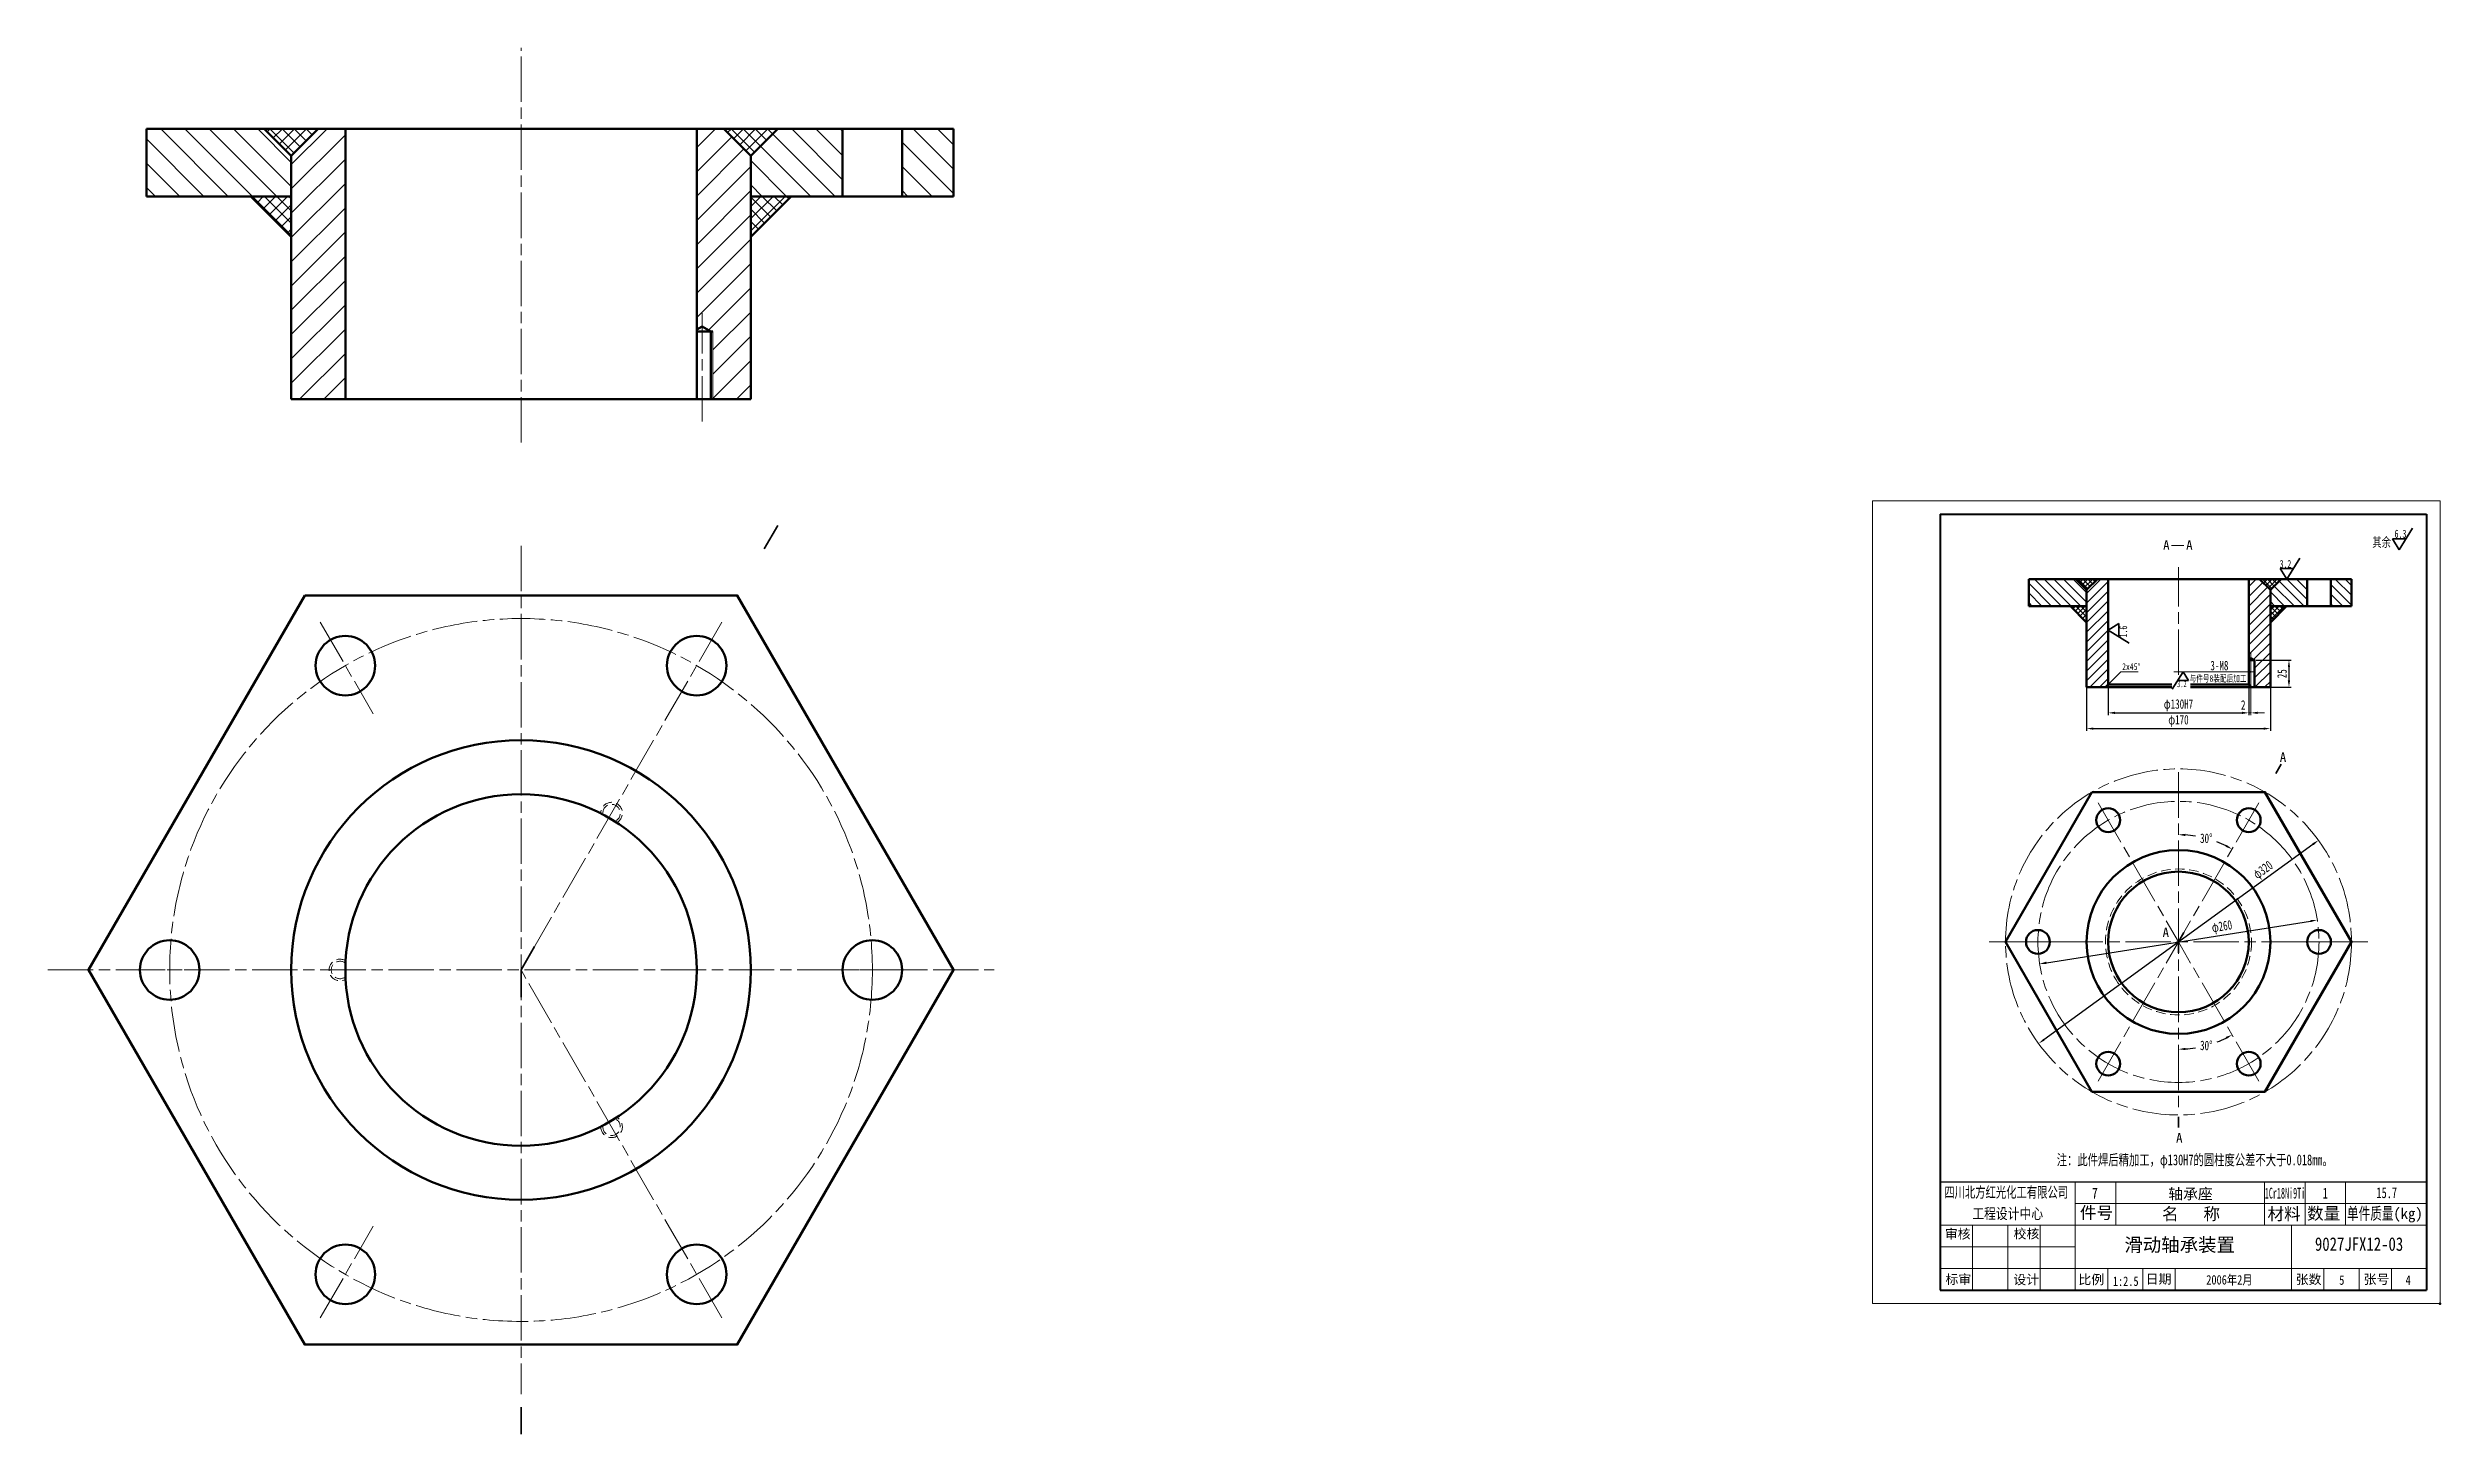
# Model space of a CAD drawing. Header units: millimetres. Extents: x 17368 to 100025, y -24769 to 12950.
# Drawn here: x 71173 to 72058, y -1534 to -1021 of the extents above; entities that cross this region are included whole.
import ezdxf
from ezdxf.enums import TextEntityAlignment as Align

# ---------------------------------------------------------------- set-up
doc = ezdxf.new("R2010")
doc.units = ezdxf.units.MM
doc.header["$LTSCALE"] = 2.8
for name, pattern in [('AM_ISO08W050', [18, 12, -1.5, 3, -1.5]), ('AM_ISO08W050x2', [9, 6, -0.75, 1.5, -0.75]), ('YSYWPCG_HIDDEN', [0.375, 0.25, -0.125])]:
    doc.linetypes.add(name, pattern=pattern)
doc.layers.get('0').update_dxf_attribs({"lineweight": 50})
doc.layers.get('Defpoints').update_dxf_attribs({"lineweight": 50})
for name, color, linetype, lineweight in [('AM_0N', 7, 'Continuous', 50), ('AM_4N', 3, 'Continuous', 15), ('AM_7N', 4, 'AM_ISO08W050', 15), ('bhatch', 5, 'Continuous', 15), ('d1', 3, 'Continuous', 15), ('dim', 7, 'Continuous', 15), ('图层4', 4, 'Continuous', 30), ('图层8', 4, 'Continuous', 50), ('细实线', 5, 'Continuous', 15)]:
    doc.layers.add(name, color=color, linetype=linetype, lineweight=lineweight)
doc.styles.add('1', font='SimSun.ttf', dxfattribs={"height": 5})
doc.styles.add('chinese', font='', dxfattribs={"width": 0.8, "height": 5})
doc.styles.add('仿宋体', font='', dxfattribs={"width": 0.7, "height": 3.5})
doc.styles.add('样式 1', font='', dxfattribs={"width": 0.8, "height": 4})
doc.styles.get('chinese').set_extended_font_data('FangSong_GB2312')
doc.styles.get('仿宋体').set_extended_font_data('FangSong_GB2312')
doc.styles.get('样式 1').set_extended_font_data('FangSong_GB2312')
doc.dimstyles.new('ISO-25', dxfattribs={"dimtxt": 3.5, "dimasz": 2.5, "dimexe": 1.25, "dimexo": 0.625, "dimtad": 1, "dimdsep": 46, "dimtxsty": '仿宋体', "dimcen": 2.5, "dimadec": 0, "dimazin": 0, "dimtfac": 1, "dimtmove": 0, "dimatfit": 1, "dimfxl": 0, "dimarcsym": 0})
pattern_1 = [(45, (5629.4945, -779.306), (-2.24506403, 2.24506403), []), (135, (5629.4945, -779.306), (-2.24506403, -2.24506403), [])]
pattern_2 = [(45, (45673.7587, -1108.839), (-0.89802561, 0.89802561), []), (135, (45673.7587, -1108.839), (-0.89802561, -0.89802561), [])]

msp = doc.modelspace()

# ---------------------------------------------------------------- texts
at = {"layer": 'bhatch', "style": '仿宋体'}
for s, height, p in [('轴承座', 4, (71965.53375, -1446.871)), ('滑动轴承装置', 5, (71961.51835, -1466.21952))]:
    msp.add_text(s, height=height, dxfattribs=at).set_placement(p, align=Align.CENTER)
for s, width, p in [('1Cr18Ni9Ti', 0.5, (72000.50467, -1446.59779)), ('1', 0.7, (72015.43153, -1446.61735)), ('15.7', 0.7, (72038.1571, -1446.43696))]:
    msp.add_text(s, height=4, dxfattribs=dict(at, width=width)).set_placement(p, align=Align.CENTER)
at = {"layer": 'bhatch', "insert": (71916.04032, -1430.29042), "char_height": 4, "width": 106.095969, "attachment_point": 1, "style": '仿宋体'}
msp.add_mtext('注：此件焊后精加工，φ130H7的圆柱度公差不大于0.018mm。', dxfattribs=at)
at = {"layer": 'bhatch', "style": '样式 1', "width": 0.6, "flags": 4}
msp.add_attdef('6.3', text='6.3', height=3, dxfattribs=at).set_placement((72045.44799, -1202.17903), align=Align.RIGHT)
at = {"layer": 'bhatch', "lineweight": 15, "style": '样式 1', "width": 0.6, "flags": 4}
for height, p in [(2.925, (72002.82466, -1213.33139)), (2.4, (71964.12089, -1257.42854))]:
    msp.add_attdef('3.2', text='6.3', height=height, dxfattribs=at).set_placement(p, align=Align.RIGHT)
at = {"layer": 'bhatch', "style": '样式 1', "width": 0.6, "flags": 4}
msp.add_attdef('1.6', text='6.3', height=2.925, rotation=90, dxfattribs=at).set_placement((71942.09144, -1234.71676), align=Align.RIGHT)
at = {"layer": 'd1', "color": 7}
for s, height, style, p in [('件号', 4.5, 'chinese', (71924.6327, -1454.07932)), ('名   称', 4.5, 'chinese', (71955.01206, -1454.51249)), ('材料', 4.5, 'chinese', (71994.02628, -1454.53954)), ('数量', 4.5, 'chinese', (72008.67106, -1454.36886)), ('(kg)', 4, '1', (72040.59158, -1454.13079))]:
    msp.add_text(s, height=height, dxfattribs=dict(at, style=style)).set_placement(p)
at = {"layer": 'd1', "color": 7, "style": 'chinese', "width": 0.7}
msp.add_text('单件质量', height=4.5, dxfattribs=at).set_placement((72023.4705, -1454.36886))
at = {"layer": 'd1', "color": 7, "char_height": 3.5, "attachment_point": 1, "style": '1'}
for s, insert, width in [('{\\fSimSun|b0|i0|c134|p54;审核}', (71874.6387, -1457.92421), 13.9439355), ('{\\fSimSun|b0|i0|c134|p54;校核}', (71900.07758, -1457.87192), 13.9439355), ('{\\fSimSun|b0|i0|c134|p54;标审}', (71874.88294, -1474.71624), 16.1116701), ('{\\fSimSun|b0|i0|c134|p54;设计}', (71899.9748, -1474.80048), 13.9439355), ('\\f宋体|b0|i0|c134|p54;比例', (71924.04597, -1474.80913), 13.9439355), ('\\f宋体|b0|i0|c134|p54;日期', (71948.9461, -1474.60599), 13.9439355), ('\\f宋体|b0|i0|c134|p54;张数', (72004.44379, -1474.75184), 13.9439355), ('\\f宋体|b0|i0|c134|p54;张号', (72029.58012, -1474.69375), 13.9439355)]:
    msp.add_mtext(s, dxfattribs=dict(at, insert=insert, width=width))
at = {"layer": 'dim', "style": '仿宋体'}
for p in [(71956.60231, -1204.8539), (71965.12174, -1204.8539), (71999.76493, -1283.34062), (71956.39633, -1348.13272), (71961.38863, -1424.14892)]:
    msp.add_text('A', height=3.5, dxfattribs=at).set_placement(p, align=Align.MIDDLE)
at = {"layer": '图层4', "color": 7, "ltscale": 40, "style": '仿宋体', "width": 0.8}
msp.add_text('工程设计中心', height=4, dxfattribs=at).set_placement((71884.80637, -1454.16427))
at = {"layer": '图层4', "color": 7, "style": '样式 1', "width": 0.8}
msp.add_text('2006年2月', height=3.5, dxfattribs=at).set_placement((71979.95503, -1478.40481), align=Align.CENTER)
at = {"layer": '图层4', "color": 7, "ltscale": 10, "insert": (72036.25865, -1203.98607), "char_height": 3.500007, "width": 12.0000242, "attachment_point": 5, "style": '仿宋体'}
msp.add_mtext('其余', dxfattribs=at)
at = {"layer": '图层4', "color": 7, "ltscale": 40, "insert": (71897.34506, -1444.4976), "char_height": 4, "width": 50.0000057, "attachment_point": 5, "line_spacing_factor": 0.7, "style": '仿宋体'}
msp.add_mtext('四川北方红光化工有限公司', dxfattribs=at)
at = {"layer": '图层4', "color": 7, "ltscale": 7, "insert": (71930.14568, -1444.63891), "char_height": 3.99999, "width": 10, "attachment_point": 5, "style": '样式 1'}
msp.add_mtext('7', dxfattribs=at)
at = {"layer": '图层4', "color": 7, "attachment_point": 5, "style": '样式 1'}
for s, insert, char_height, width in [('9027JFX12-03', (72027.91076, -1463.4735), 5.0000001, 49.9999), ('1:2.5', (71941.57166, -1477.20497), 3.5, 10), ('5', (72021.51188, -1476.7891), 3.5, 10), ('4', (72046.05828, -1476.7891), 3.5, 12.999974)]:
    msp.add_mtext(s, dxfattribs=dict(at, insert=insert, char_height=char_height, width=width))
at = {"layer": '细实线', "lineweight": 15, "style": '仿宋体', "width": 0.7}
msp.add_text('2x45%%d', height=2.5, dxfattribs=at).set_placement((71940.2442, -1251.08421))
at = {"layer": '细实线', "lineweight": 15, "attachment_point": 5, "style": '仿宋体'}
for s, insert, char_height in [('3-M8', (71976.23129, -1249.48176), 3.5), ('与件号8装配后加工', (71975.73309, -1254.36617), 2.5), ('2', (71985.04951, -1264.01382), 3.5)]:
    msp.add_mtext(s, dxfattribs=dict(at, insert=insert, char_height=char_height))

# ---------------------------------------------------------------- blocks, each defined once
blk = doc.blocks.new('*D1621')
at = {"layer": 'Defpoints', "color": 0, "lineweight": 15}
for p in [(71989.18, -1247.47), (71989.18, -1257.47), (72001.97, -1257.47)]:
    blk.add_point(p, dxfattribs=at)
at = {"layer": '细实线', "color": 0, "lineweight": -2}
for p, q in [((71989.81, -1247.47), (72002.77, -1247.47)), ((72001.97, -1249.97), (72001.97, -1254.97)), ((71989.81, -1257.47), (72002.77, -1257.47))]:
    blk.add_line(p, q, dxfattribs=at)
at = {"layer": '细实线', "color": 0, "lineweight": 15}
for points in [[(72001.55, -1249.97), (72002.38, -1249.97), (72001.97, -1247.47)], [(72001.55, -1254.97), (72002.38, -1254.97), (72001.97, -1257.47)]]:
    blk.add_solid(points, dxfattribs=at)
at = {"layer": '细实线', "color": 0, "lineweight": 15, "insert": (71999.42, -1252.47), "char_height": 3.5, "attachment_point": 5, "rotation": 90, "style": '仿宋体'}
blk.add_mtext('25', dxfattribs=at)
blk = doc.blocks.new('*D1622')
at = {"layer": 'Defpoints', "color": 0, "lineweight": 15}
for p in [(72012.45, -1343.57), (71909.73, -1359.79)]:
    blk.add_point(p, dxfattribs=at)
at = {"layer": '细实线', "color": 0, "lineweight": -2}
blk.add_line((71912.2, -1359.4), (72009.99, -1343.96), dxfattribs=at)
at = {"layer": '细实线', "color": 0, "lineweight": 15}
for points in [[(72009.92, -1343.55), (72010.05, -1344.37), (72012.45, -1343.57)], [(71912.13, -1358.99), (71912.26, -1359.81), (71909.73, -1359.79)]]:
    blk.add_solid(points, dxfattribs=at)
at = {"layer": '细实线', "color": 0, "lineweight": 15, "insert": (71977.22, -1346.28), "char_height": 3.5, "attachment_point": 5, "rotation": 8.97208, "style": '仿宋体'}
blk.add_mtext('φ260', dxfattribs=at)
blk = doc.blocks.new('*D1623')
at = {"layer": 'Defpoints', "color": 0, "lineweight": 15}
for p in [(72012.88, -1314.08), (71909.3, -1389.28)]:
    blk.add_point(p, dxfattribs=at)
at = {"layer": '细实线', "color": 0, "lineweight": -2}
blk.add_line((71911.33, -1387.81), (72010.86, -1315.55), dxfattribs=at)
at = {"layer": '细实线', "color": 0, "lineweight": 15}
for points in [[(72010.61, -1315.21), (72011.1, -1315.88), (72012.88, -1314.08)], [(71911.08, -1387.48), (71911.57, -1388.15), (71909.3, -1389.28)]]:
    blk.add_solid(points, dxfattribs=at)
at = {"layer": '细实线', "color": 0, "lineweight": 15, "insert": (71992.58, -1325.34), "char_height": 3.5, "attachment_point": 5, "rotation": 35.98204, "style": '仿宋体'}
blk.add_mtext('φ320', dxfattribs=at)
blk = doc.blocks.new('*D1624')
at = {"layer": 'Defpoints', "color": 0, "lineweight": 15}
for p in [(71935.09, -1247.11), (71987.09, -1245.4), (71987.09, -1266.94)]:
    blk.add_point(p, dxfattribs=at)
at = {"layer": '细实线', "color": 0, "lineweight": -2}
for p, q in [((71935.09, -1247.73), (71935.09, -1267.74)), ((71987.09, -1246.02), (71987.09, -1267.74)), ((71937.59, -1266.94), (71984.59, -1266.94))]:
    blk.add_line(p, q, dxfattribs=at)
at = {"layer": '细实线', "color": 0, "lineweight": 15}
for points in [[(71937.59, -1266.53), (71937.59, -1267.36), (71935.09, -1266.94)], [(71984.59, -1266.53), (71984.59, -1267.36), (71987.09, -1266.94)]]:
    blk.add_solid(points, dxfattribs=at)
at = {"layer": '细实线', "color": 0, "lineweight": 15, "insert": (71961.09, -1264.13), "char_height": 3.5, "attachment_point": 5, "style": '仿宋体'}
blk.add_mtext('φ130H7', dxfattribs=at)
blk = doc.blocks.new('*D1625')
at = {"layer": 'Defpoints', "color": 0, "lineweight": 15}
for p in [(71927.09, -1251.52), (71995.09, -1251.52), (71995.09, -1272.77)]:
    blk.add_point(p, dxfattribs=at)
at = {"layer": '细实线', "color": 0, "lineweight": -2}
for p, q in [((71927.09, -1252.14), (71927.09, -1273.57)), ((71995.09, -1252.14), (71995.09, -1273.57)), ((71929.59, -1272.77), (71992.59, -1272.77))]:
    blk.add_line(p, q, dxfattribs=at)
at = {"layer": '细实线', "color": 0, "lineweight": 15}
for points in [[(71929.59, -1272.35), (71929.59, -1273.18), (71927.09, -1272.77)], [(71992.59, -1272.35), (71992.59, -1273.18), (71995.09, -1272.77)]]:
    blk.add_solid(points, dxfattribs=at)
at = {"layer": '细实线', "color": 0, "lineweight": 15, "insert": (71961.09, -1269.95), "char_height": 3.5, "attachment_point": 5, "style": '仿宋体'}
blk.add_mtext('φ170', dxfattribs=at)
blk = doc.blocks.new('*D1626')
at = {"layer": 'Defpoints', "color": 0, "lineweight": 15}
for p in [(71961.09, -1288.93), (71990.8, -1300.23), (71974.66, -1314.4), (71961.09, -1351.68), (71961.09, -1414.43)]:
    blk.add_point(p, dxfattribs=at)
at = {"layer": '细实线', "color": 0, "lineweight": -2}
for start, end in [(80.87708, 86.38848), (63.61152, 68.9679)]:
    blk.add_arc((71961.09, -1351.68), 39.67, start, end, dxfattribs=at)
at = {"layer": '细实线', "color": 0, "lineweight": 15}
for points in [[(71963.58, -1312.51), (71963.6, -1311.67), (71961.09, -1312.01)], [(71978.92, -1315.78), (71978.53, -1316.51), (71980.93, -1317.33)]]:
    blk.add_solid(points, dxfattribs=at)
at = {"layer": '细实线', "color": 0, "lineweight": 15, "insert": (71971.36, -1313.36), "char_height": 3.5, "attachment_point": 5, "rotation": 359, "style": '仿宋体'}
blk.add_mtext('30°', dxfattribs=at)
blk = doc.blocks.new('*D1627')
at = {"layer": 'Defpoints', "color": 0, "lineweight": 15}
for p in [(71961.09, -1288.93), (71961.09, -1351.68), (71967.98, -1390.74), (71990.8, -1403.13), (71961.09, -1414.43)]:
    blk.add_point(p, dxfattribs=at)
at = {"layer": '细实线', "color": 0, "lineweight": -2}
for start, end in [(291.10234, 296.38848), (273.61152, 279.07939)]:
    blk.add_arc((71961.09, -1351.68), 39.67, start, end, dxfattribs=at)
at = {"layer": '细实线', "color": 0, "lineweight": 15}
for points in [[(71978.53, -1386.85), (71978.92, -1387.58), (71980.93, -1386.03)], [(71963.6, -1391.69), (71963.58, -1390.85), (71961.09, -1391.35)]]:
    blk.add_solid(points, dxfattribs=at)
at = {"layer": '细实线', "color": 0, "lineweight": 15, "insert": (71971.36, -1390), "char_height": 3.5, "attachment_point": 5, "rotation": 359, "style": '仿宋体'}
blk.add_mtext('30°', dxfattribs=at)

# ---------------------------------------------------------------- dimensions: what is measured, and where the dimension line sits
at = {"layer": '细实线', "lineweight": 15}
for base, p1, p2, text, picture, middle in [((71987.09124, -1266.94187), (71935.09124, -1247.10833), (71987.09124, -1245.39776), 'φ130H7', '*D1624', (71961.09124, -1264.12701)), ((71995.09124, -1272.76777), (71927.09124, -1251.51622), (71995.09124, -1251.51622), 'φ170', '*D1625', (71961.09124, -1269.95291))]:
    dim = msp.add_linear_dim(base=base, p1=p1, p2=p2, text=text, dimstyle='ISO-25', override={"dimexe": 0.8, "dimgap": 0.8}, dxfattribs=at)
    dim.commit()
    dim.dimension.update_dxf_attribs({"geometry": picture, "text_midpoint": middle})
dim = msp.add_linear_dim(base=(72001.96529, -1257.47499), p1=(71989.18451, -1247.47499), p2=(71989.18451, -1257.47499), angle=90, text='25', dimstyle='ISO-25', override={"dimexe": 0.8, "dimgap": 0.8}, dxfattribs=at)
dim.commit()
dim.dimension.update_dxf_attribs({"geometry": '*D1621', "text_midpoint": (71999.41529, -1252.47499)})
dim = msp.add_angular_dim_2l(base=(71974.65863, -1314.40307), line1=((71961.09124, -1288.92527), (71961.09124, -1414.43307)), line2=((71990.79614, -1300.22877), (71961.09124, -1351.67917)), dimstyle='ISO-25', override={"dimexe": 0.8, "dimgap": 0.8}, dxfattribs=at)
dim.commit()
dim.dimension.update_dxf_attribs({"geometry": '*D1626', "text_midpoint": (71971.35817, -1313.36244), "text_rotation": 359})
dim = msp.add_angular_dim_2l(base=(71967.97958, -1390.74492), line1=((71961.09124, -1288.92527), (71961.09124, -1414.43307)), line2=((71990.79614, -1403.12958), (71961.09124, -1351.67917)), dimstyle='ISO-25', override={"dimexe": 0.8, "dimgap": 0.8}, dxfattribs=at)
dim.commit()
dim.dimension.update_dxf_attribs({"geometry": '*D1627', "text_midpoint": (71971.35817, -1389.9959), "dimtype": 162, "text_rotation": 359})
for p1, p2, text, picture, middle in [((71909.30237, -1389.28117), (72012.8801, -1314.07714), 'φ320', '*D1623', (71994.23756, -1327.61281)), ((71909.72748, -1359.78874), (72012.45498, -1343.5696), 'φ260', '*D1622', (71977.65637, -1349.06378))]:
    dim = msp.add_diameter_dim_2p(p1=p1, p2=p2, text=text, dimstyle='ISO-25', override={"dimexe": 0.8, "dimgap": 0.8}, dxfattribs=at)
    dim.commit()
    dim.dimension.update_dxf_attribs({"geometry": picture, "text_midpoint": middle, "dimtype": 163})

# ---------------------------------------------------------------- hatches: boundary and pattern name
at = {"layer": '细实线', "lineweight": 15}
h = msp.add_hatch(dxfattribs=at)
h.set_pattern_fill('ANSI31', color=256, scale=2, angle=90, style=0)
h.set_pattern_definition([(135, (5629.4945, -779.306), (-4.49012806, -4.49012806), [])])
h.paths.add_polyline_path([(71262.82582, -1075.89595), (71262.82582, -1060.89595), (71252.82582, -1050.89595), (71209.26182, -1050.89595), (71209.26182, -1075.89595)])
h.paths.add_polyline_path([(71466.8258, -1075.89595), (71466.8258, -1050.89595), (71442.82582, -1050.89595), (71432.82582, -1060.89595), (71432.82582, -1075.89595)])
h.paths.add_polyline_path([(71507.82582, -1075.89595), (71507.82582, -1050.89595), (71488.8258, -1050.89595), (71488.8258, -1075.89595)])
h = msp.add_hatch(dxfattribs=at)
h.set_pattern_fill('ANSI37', color=256, style=0)
h.set_pattern_definition(pattern_1)
h.paths.add_polyline_path([(71272.82582, -1050.89595), (71259.82582, -1050.89595), (71252.82582, -1050.89595), (71262.82582, -1060.89595)])
h.paths.add_polyline_path([(71442.82582, -1050.89595), (71435.82582, -1050.89595), (71422.82582, -1050.89595), (71432.82582, -1060.89595)])
h = msp.add_hatch(dxfattribs=at)
h.set_pattern_fill('ANSI31', color=256, scale=2, style=0)
h.paths.add_polyline_path([(71262.82582, -1150.89595), (71282.82582, -1150.89595), (71282.82582, -1050.89595), (71272.82582, -1050.89595), (71262.82582, -1060.89595)])
h.paths.add_polyline_path([(71412.82582, -1125.18397), (71414.82582, -1124.02927), (71418.05901, -1125.89595), (71418.82582, -1125.89595), (71418.82582, -1131.66276), (71418.82582, -1150.89595), (71432.82582, -1150.89595), (71432.82582, -1060.89595), (71422.82582, -1050.89595), (71412.82582, -1050.89595)])
h = msp.add_hatch(dxfattribs=at)
h.set_pattern_fill('ANSI37', color=256, style=0)
h.set_pattern_definition(pattern_1)
h.paths.add_polyline_path([(71262.82582, -1090.89595), (71262.82582, -1075.89595), (71247.82582, -1075.89595)])
h.paths.add_polyline_path([(71432.82582, -1090.89595), (71447.82582, -1075.89595), (71432.82582, -1075.89595)])
h = msp.add_hatch(dxfattribs=at)
h.set_pattern_fill('ANSI31', color=256, scale=0.8, angle=90, style=0)
h.set_pattern_definition([(135, (45673.7587, -1108.839), (-1.79605122, -1.79605122), [])])
h.paths.add_polyline_path([(71927.09124, -1227.47499), (71927.09124, -1221.47499), (71923.09124, -1217.47499), (71905.66564, -1217.47499), (71905.66564, -1227.47499)])
h.paths.add_polyline_path([(72008.69123, -1227.47499), (72008.69123, -1217.47499), (71999.09124, -1217.47499), (71995.09124, -1221.47499), (71995.09124, -1227.47499)])
h.paths.add_polyline_path([(72025.09124, -1227.47499), (72025.09124, -1217.47499), (72017.49123, -1217.47499), (72017.49123, -1227.47499)])
h = msp.add_hatch(dxfattribs=at)
h.set_pattern_fill('ANSI37', color=256, scale=0.4, style=0)
h.set_pattern_definition(pattern_2)
h.paths.add_polyline_path([(71931.09124, -1217.47499), (71925.89124, -1217.47499), (71923.09124, -1217.47499), (71927.09124, -1221.47499)])
h.paths.add_polyline_path([(71999.09124, -1217.47499), (71996.29124, -1217.47499), (71991.09124, -1217.47499), (71995.09124, -1221.47499)])
h = msp.add_hatch(dxfattribs=at)
h.set_pattern_fill('ANSI31', color=256, scale=0.8, style=0)
h.set_pattern_definition([(45, (43421.961, -797.1166), (-1.79605122, 1.79605122), [])])
h.paths.add_polyline_path([(71927.09124, -1257.47499), (71935.09124, -1257.47499), (71935.09124, -1217.47499), (71931.09124, -1217.47499), (71927.09124, -1221.47499)])
h.paths.add_polyline_path([(71987.09124, -1247.1902), (71987.89124, -1246.72832), (71989.18451, -1247.47499), (71989.49124, -1247.47499), (71989.49124, -1249.78172), (71989.49124, -1257.47499), (71995.09124, -1257.47499), (71995.09124, -1221.47499), (71991.09124, -1217.47499), (71987.09124, -1217.47499)])
h = msp.add_hatch(dxfattribs=at)
h.set_pattern_fill('ANSI37', color=256, scale=0.4, style=0)
h.set_pattern_definition(pattern_2)
h.paths.add_polyline_path([(71927.09124, -1233.47499), (71927.09124, -1227.47499), (71921.09124, -1227.47499)])
h.paths.add_polyline_path([(71995.09124, -1233.47499), (72001.09124, -1227.47499), (71995.09124, -1227.47499)])

# ---------------------------------------------------------------- linework, layer by layer
for p, q in [((71209.26182, -1050.89595), (71209.26182, -1075.89595)), ((71456.9542, -1050.89595), (71209.26182, -1050.89595)), ((71262.82582, -1060.89595), (71252.82582, -1050.89595)), ((71262.82582, -1060.89595), (71272.82582, -1050.89595)), ((71282.82582, -1150.89595), (71282.82582, -1050.89595)), ((71412.82582, -1150.89595), (71412.82582, -1050.89595)), ((71432.82582, -1060.89595), (71422.82582, -1050.89595)), ((71432.82582, -1060.89595), (71442.82582, -1050.89595)), ((71507.82582, -1050.89595), (71435.82582, -1050.89595)), ((71507.82582, -1075.89595), (71507.82582, -1050.89595)), ((71262.82582, -1150.89595), (71262.82582, -1060.89595)), ((71432.82582, -1150.89595), (71432.82582, -1060.89595)), ((71209.26182, -1075.89595), (71262.82582, -1075.89595)), ((71262.82582, -1090.89595), (71247.82582, -1075.89595)), ((71507.82582, -1075.89595), (71432.82582, -1075.89595)), ((71432.82582, -1090.89595), (71447.82582, -1075.89595)), ((71412.82582, -1150.89595), (71412.82582, -1125.18397)), ((71262.82582, -1150.89595), (71432.82582, -1150.89595)), ((71905.66564, -1217.47499), (71905.66564, -1227.47499)), ((72004.74259, -1217.47499), (71905.66564, -1217.47499)), ((71927.09124, -1221.47499), (71923.09124, -1217.47499)), ((71927.09124, -1221.47499), (71931.09124, -1217.47499)), ((71927.09124, -1257.47499), (71927.09124, -1221.47499)), ((71935.09124, -1256.47499), (71935.09124, -1217.47499)), ((71987.09124, -1256.47499), (71987.09124, -1217.47499)), ((71995.09124, -1221.47499), (71991.09124, -1217.47499)), ((71995.09124, -1221.47499), (71999.09124, -1217.47499)), ((71995.09124, -1257.47499), (71995.09124, -1221.47499)), ((72025.09124, -1217.47499), (71996.29124, -1217.47499)), ((72025.09124, -1227.47499), (72025.09124, -1217.47499)), ((71905.66564, -1227.47499), (71927.09124, -1227.47499)), ((71927.09124, -1233.47499), (71921.09124, -1227.47499)), ((72025.09124, -1227.47499), (71995.09124, -1227.47499)), ((71995.09124, -1233.47499), (72001.09124, -1227.47499)), ((71987.09124, -1256.47499), (71987.09124, -1247.1902)), ((71935.09124, -1256.47499), (71934.09124, -1257.47499)), ((71935.09124, -1256.47499), (71958.66959, -1256.47499)), ((71965.57459, -1256.47499), (71987.09124, -1256.47499)), ((71988.09124, -1257.47499), (71987.09124, -1256.47499)), ((71927.09124, -1257.47499), (71958.66959, -1257.47499)), ((71965.57459, -1257.47499), (71995.09124, -1257.47499))]:
    msp.add_line(p, q)
at = {"lineweight": 35}
for p, q in [((71437.78806, -1206.23599), (71442.78806, -1197.57573)), ((72045.22798, -1202.60572), (72040.22798, -1202.60572)), ((72040.22798, -1202.60572), (72042.72798, -1206.60572)), ((72042.72798, -1206.60572), (72047.72798, -1198.60572)), ((72001.15049, -1217.47499), (72006.02549, -1209.67499)), ((72001.15049, -1217.47499), (71998.71299, -1213.57499)), ((71998.71299, -1213.57499), (72003.58799, -1213.57499)), ((71938.99124, -1233.89452), (71935.09124, -1236.33202)), ((71935.09124, -1236.33202), (71942.89124, -1241.20702)), ((71938.99124, -1238.76952), (71938.99124, -1233.89452)), ((71962.79919, -1251.76697), (71958.79919, -1258.16697)), ((71960.79919, -1254.96697), (71964.79919, -1254.96697)), ((71964.79919, -1254.96697), (71962.79919, -1251.76697)), ((71997.07613, -1289.35151), (71999.07613, -1285.88741)), ((71347.8258, -1362.05515), (71352.82581, -1353.3949)), ((71961.09123, -1351.67917), (71963.09123, -1348.21507)), ((71961.09124, -1351.67917), (71961.09124, -1355.67917)), ((71347.82582, -1362.05515), (71347.82582, -1372.05515)), ((71961.09124, -1420.35671), (71961.09124, -1416.35671)), ((71347.82582, -1533.74899), (71347.82582, -1523.74899))]:
    msp.add_line(p, q, dxfattribs=at)
for points in [[(71267.82582, -1223.49109), (71187.82582, -1362.05515), (71267.82582, -1500.61921), (71427.82582, -1500.61921), (71507.82582, -1362.05515), (71427.82582, -1223.49109)], [(71929.09124, -1296.25355), (71897.09124, -1351.67917), (71929.09124, -1407.1048), (71993.09124, -1407.1048), (72025.09124, -1351.67917), (71993.09124, -1296.25355)]]:
    msp.add_lwpolyline(points, close=True)
for centre, radius in [((71282.82582, -1249.47184), 11), ((71412.82583, -1249.47184), 11), ((71347.82582, -1362.05515), 85), ((71347.82582, -1362.05515), 65), ((71935.09123, -1306.64585), 4.4), ((71987.09124, -1306.64585), 4.4), ((71961.09124, -1351.67917), 34), ((71961.09124, -1351.67917), 26), ((71217.82581, -1362.05515), 11), ((71477.82583, -1362.05515), 11), ((71909.09123, -1351.67917), 4.4), ((72013.09124, -1351.67917), 4.4), ((71935.09123, -1396.7125), 4.4), ((71987.09124, -1396.7125), 4.4), ((71282.82582, -1474.63846), 11), ((71412.82583, -1474.63846), 11)]:
    msp.add_circle(centre, radius)
at = {"color": 7}
msp.add_point((72057.91076, -1485.4735), dxfattribs=at)
at = {"layer": 'AM_0N', "extrusion": (-1, 6.12303e-17, 0)}
for p, q in [((71466.8258, -1075.89595), (71466.8258, -1050.89595)), ((71488.8258, -1075.89595), (71488.8258, -1050.89595)), ((72008.69123, -1227.47499), (72008.69123, -1217.47499)), ((72017.49123, -1227.47499), (72017.49123, -1217.47499))]:
    msp.add_line(p, q, dxfattribs=at)
at = {"layer": 'AM_0N'}
for p, q in [((71412.82582, -1125.18397), (71414.82582, -1124.02927)), ((71418.05901, -1125.89595), (71414.82582, -1124.02927)), ((71418.05901, -1130.89595), (71418.05901, -1125.89595)), ((71987.09124, -1247.1902), (71987.89124, -1246.72832)), ((71989.18451, -1247.47499), (71987.89124, -1246.72832)), ((71989.18451, -1249.47499), (71989.18451, -1247.47499))]:
    msp.add_line(p, q, dxfattribs=at)
at = {"layer": 'AM_0N', "extrusion": (-8.99393e-13, 1, 0)}
for p, q in [((71412.82582, -1125.89595), (71418.05901, -1125.89595)), ((71412.82582, -1125.89595), (71418.82582, -1125.89595)), ((71987.09124, -1247.47499), (71989.18451, -1247.47499)), ((71987.09124, -1247.47499), (71989.49124, -1247.47499))]:
    msp.add_line(p, q, dxfattribs=at)
at = {"layer": 'AM_0N', "extrusion": (1, 8.99393e-13, 0)}
for p, q in [((71418.05901, -1150.89595), (71418.05901, -1130.89595)), ((71989.18451, -1257.47499), (71989.18451, -1249.47499))]:
    msp.add_line(p, q, dxfattribs=at)
at = {"layer": 'AM_4N'}
for p, q in [((71418.82582, -1131.66276), (71418.82582, -1125.89595)), ((71989.49124, -1249.78172), (71989.49124, -1247.47499))]:
    msp.add_line(p, q, dxfattribs=at)
at = {"layer": 'AM_4N', "extrusion": (1, 8.99393e-13, 0)}
for p, q in [((71418.82582, -1150.89595), (71418.82582, -1131.66276)), ((71989.49124, -1257.47499), (71989.49124, -1249.78172))]:
    msp.add_line(p, q, dxfattribs=at)
at = {"layer": 'AM_4N', "linetype": 'YSYWPCG_HIDDEN', "lineweight": 15, "ltscale": 5}
msp.add_circle((71961.09124, -1351.67917), 27, dxfattribs=at)
for centre, radius, start, end in [((71381.32565, -1304.03141), 4, 298.5084189, 181.49186079), ((71381.32565, -1304.03141), 3.23319, 290.69394531, 189.30633439), ((71280.82572, -1362.05508), 4, 58.50565599, 301.4942197), ((71280.82572, -1362.05508), 3.23319, 50.69024951, 309.30962618), ((71381.32565, -1420.07874), 4, 178.51025006, 61.48959455), ((71381.32565, -1420.07874), 3.23319, 170.6965227, 69.30332192)]:
    msp.add_arc(centre, radius, start, end, dxfattribs=at)
at = {"layer": 'AM_7N', "linetype": 'AM_ISO08W050x2'}
for p, q in [((71347.82582, -1166.9098), (71347.82582, -1020.9536)), ((71347.82582, -1205.1704), (71347.82582, -1518.9399)), ((71961.09124, -1252.84927), (71961.09124, -1213.03527)), ((71273.56356, -1233.42914), (71293.10426, -1267.27463)), ((71422.08808, -1233.42914), (71347.82582, -1362.05515)), ((71961.09124, -1288.92527), (71961.09124, -1414.43307)), ((71931.38633, -1300.22877), (71961.09124, -1351.67917)), ((71990.79614, -1300.22877), (71961.09124, -1351.67917)), ((71891.06095, -1351.67917), (72031.12151, -1351.67917)), ((71901.68143, -1351.67917), (71917.31399, -1351.67917)), ((71931.38633, -1403.12958), (71961.09124, -1351.67917)), ((71990.79614, -1403.12958), (71961.09124, -1351.67917)), ((72020.50105, -1351.67917), (72004.86849, -1351.67917)), ((71172.7501, -1362.05515), (71522.9015, -1362.05515)), ((71199.3013, -1362.05515), (71238.3827, -1362.05515)), ((71422.08808, -1490.68116), (71347.82582, -1362.05515)), ((71496.35034, -1362.05515), (71457.26894, -1362.05515)), ((71273.56356, -1490.68116), (71293.10426, -1456.83567))]:
    msp.add_line(p, q, dxfattribs=at)
at = {"layer": 'AM_7N', "linetype": 'AM_ISO08W050x2', "extrusion": (1, 8.99393e-13, 0)}
for p, q in [((71414.82582, -1159.19595), (71414.82582, -1119.09995)), ((71987.89124, -1260.79499), (71987.89124, -1244.75659))]:
    msp.add_line(p, q, dxfattribs=at)
at = {"layer": 'AM_7N', "linetype": 'AM_ISO08W050x2'}
for centre, radius in [((71347.8258, -1362.05515), 129.99999), ((71961.09124, -1351.67916), 63.99999), ((71961.09123, -1351.67917), 52)]:
    msp.add_circle(centre, radius, dxfattribs=at)
at = {"layer": 'd1', "color": 7}
for p, q in [((71847.91076, -1188.4735), (72057.91076, -1188.4735)), ((71847.91076, -1188.4735), (71847.91076, -1485.4735)), ((72057.91076, -1188.4735), (72057.91076, -1485.4735)), ((71922.91076, -1440.4735), (71922.91076, -1480.4735)), ((71937.91076, -1440.4735), (71937.91076, -1456.4735)), ((71992.91076, -1440.4735), (71992.91076, -1456.4735)), ((72007.91076, -1440.4735), (72007.91076, -1456.4735)), ((72022.91076, -1440.4735), (72022.91076, -1456.4735)), ((71922.91076, -1448.4735), (72052.91076, -1448.4735)), ((71872.91076, -1456.4735), (72052.91076, -1456.4735)), ((71884.91076, -1456.4735), (71884.91076, -1480.4735)), ((71897.91076, -1456.4735), (71897.91076, -1480.4735)), ((71909.91076, -1456.4735), (71909.91076, -1480.4735)), ((72002.91076, -1456.4735), (72002.91076, -1480.4735)), ((71872.91076, -1464.4735), (71922.91076, -1464.4735)), ((71872.91076, -1472.4735), (72052.91076, -1472.4735)), ((71934.91076, -1472.4735), (71934.91076, -1480.4735)), ((71947.91076, -1472.4735), (71947.91076, -1480.4735)), ((71959.91076, -1472.4735), (71959.91076, -1480.4735)), ((72014.91076, -1472.4735), (72014.91076, -1480.4735)), ((72027.91076, -1472.4735), (72027.91076, -1480.4735)), ((72039.91076, -1472.4735), (72039.91076, -1480.4735)), ((71847.91076, -1485.4735), (72057.91076, -1485.4735))]:
    msp.add_line(p, q, dxfattribs=at)
at = {"layer": 'd1', "color": 7, "lineweight": 30}
msp.add_line((71872.91076, -1440.4735), (72052.91076, -1440.4735), dxfattribs=at)
at = {"layer": 'd1', "color": 7}
msp.add_point((72057.91076, -1485.4735), dxfattribs=at)
msp.add_point((72057.91076, -1485.4735), dxfattribs=at)
at = {"layer": '图层8', "color": 7, "lineweight": 40}
for p, q in [((71872.91076, -1193.4735), (72052.91076, -1193.4735)), ((71872.91076, -1193.4735), (71872.91076, -1480.4735)), ((72052.91076, -1193.4735), (72052.91076, -1480.4735)), ((71872.91076, -1480.4735), (72052.91076, -1480.4735))]:
    msp.add_line(p, q, dxfattribs=at)
at = {"layer": '细实线'}
msp.add_line((71958.5319, -1205.08243), (71963.1103, -1205.08243), dxfattribs=at)
at = {"layer": '细实线', "lineweight": 15}
for p, q in [((71934.09124, -1257.47499), (71939.79926, -1251.76697)), ((71939.79926, -1251.76697), (71946.21389, -1251.76697)), ((71959.36849, -1251.76697), (71986.99124, -1251.76697)), ((71987.09124, -1258.09999), (71987.09124, -1267.74187)), ((71987.89124, -1258.09999), (71987.89124, -1267.74187)), ((71987.89124, -1266.94187), (71987.09124, -1266.94187)), ((71990.39124, -1266.94187), (71992.89124, -1266.94187))]:
    msp.add_line(p, q, dxfattribs=at)
for points in [[(71986.99124, -1251.35031), (71986.99124, -1252.18364), (71989.49124, -1251.76697)], [(71984.59124, -1266.52521), (71984.59124, -1267.35854), (71987.09124, -1266.94187)], [(71990.39124, -1266.52521), (71990.39124, -1267.35854), (71987.89124, -1266.94187)]]:
    msp.add_solid(points, dxfattribs=at)

msp.set_redraw_order([(e.dxf.handle, doc.entitydb.next_handle()) for e in msp.query("TEXT MTEXT ATTDEF DIMENSION ARC_DIMENSION")])  # texts and dimensions are drawn at this point

doc.saveas('drawing.dxf')
